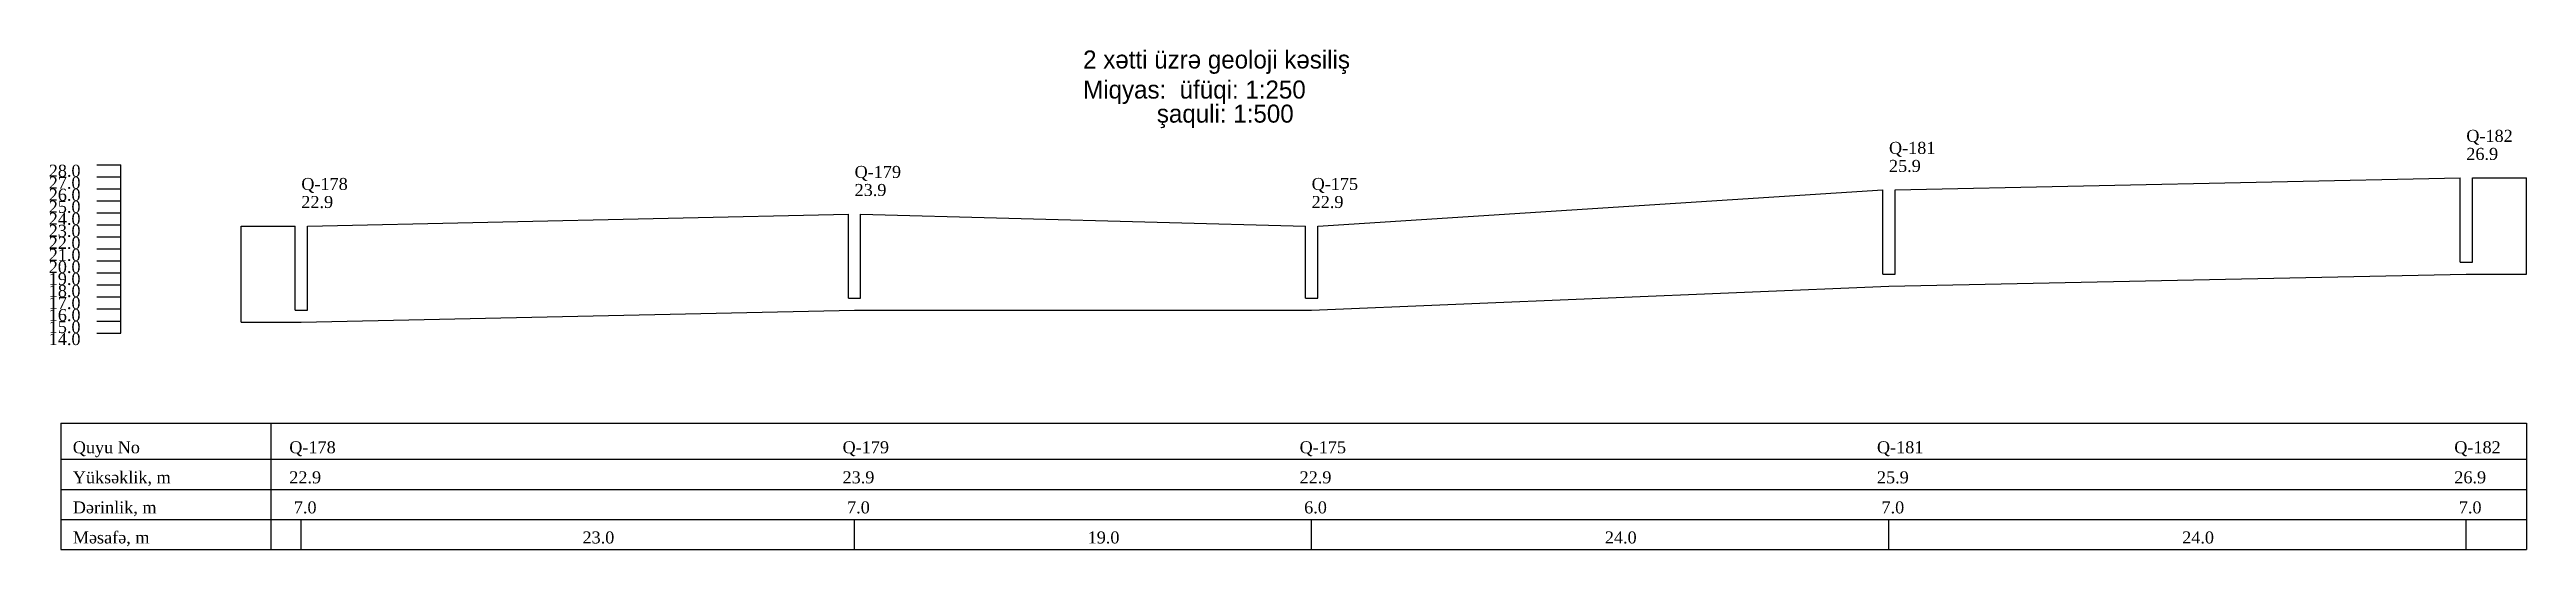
# Model space of a CAD drawing. Header units: metres. Extents: x -12 to 2972, y -38 to 385.
# Drawn here: x 322.1 to 734, y -38 to 45.2 of the extents above; entities that cross this region are included whole.
import ezdxf

# ---------------------------------------------------------------- set-up
doc = ezdxf.new("R2010")
doc.units = ezdxf.units.M
doc.styles.add('TimesNewRoman', font='TimesNewRoman')

msp = doc.modelspace()

# ---------------------------------------------------------------- texts
at = {"char_height": 3, "attachment_point": 1}
for s, insert in [('2 xətti üzrə geoloji kəsiliş', (494, 45)), ('Miqyas:  üfüqi: 1:250', (494, 40)), ('           şaquli: 1:500', (494, 36))]:
    msp.add_mtext(s, dxfattribs=dict(at, insert=insert))
at = {"char_height": 2, "attachment_point": 1, "style": 'TimesNewRoman'}
for s, insert in [('Q-181', (628, 29.8)), ('Q-182', (724, 31.8)), ('28.0', (322, 26)), ('Q-179', (456, 25.8)), ('25.9', (628, 26.8)), ('26.9', (724, 28.8)), ('27.0', (322, 24)), ('26.0', (322, 22)), ('Q-178', (364, 23.8)), ('22.9', (364, 20.8)), ('23.9', (456, 22.8)), ('Q-175', (532, 23.8)), ('22.9', (532, 20.8)), ('25.0', (322, 20)), ('24.0', (322, 18)), ('23.0', (322, 16)), ('22.0', (322, 14)), ('21.0', (322, 12)), ('20.0', (322, 10)), ('19.0', (322, 8)), ('18.0', (322, 6)), ('17.0', (322, 4)), ('16.0', (322, 2)), ('15.0', (322, 0)), ('14.0', (322, -2)), ('Quyu No', (326, -20)), ('Q-178', (362, -20)), ('Q-179', (454, -20)), ('Q-175', (530, -20)), ('Q-181', (626, -20)), ('Q-182', (722, -20)), ('Yüksəklik, m', (326, -25)), ('22.9', (362, -25)), ('23.9', (454, -25)), ('22.9', (530, -25)), ('25.9', (626, -25)), ('26.9', (722, -25)), ('Dərinlik, m', (326, -30)), (' 7.0', (362, -30)), (' 7.0', (454, -30)), (' 6.0', (530, -30)), (' 7.0', (626, -30)), (' 7.0', (722, -30)), ('Məsafə, m', (326, -35)), (' 23.0', (410, -35)), (' 19.0', (494, -35)), (' 24.0', (580, -35)), (' 24.0', (676, -35))]:
    msp.add_mtext(s, dxfattribs=dict(at, insert=insert))

# ---------------------------------------------------------------- linework, layer by layer
at = {"color": 7}
for p, q in [((330, 26), (334, 26)), ((334, -2), (334, 26)), ((330, 24), (334, 24)), ((330, 22), (334, 22)), ((533, 15.8), (627, 21.8)), ((629, 21.8), (723, 23.8)), ((330, 20), (334, 20)), ((330, 18), (334, 18)), ((365, 15.8), (455, 17.8)), ((457, 17.8), (531, 15.8)), ((330, 16), (334, 16)), ((330, 14), (334, 14)), ((330, 12), (334, 12)), ((330, 10), (334, 10)), ((330, 8), (334, 8)), ((330, 6), (334, 6)), ((532, 1.8), (628, 5.8)), ((628, 5.8), (724, 7.8)), ((330, 4), (334, 4)), ((330, 2), (334, 2)), ((330, 0), (334, 0)), ((364, -0.2), (456, 1.8)), ((456, 1.8), (532, 1.8)), ((330, -2), (334, -2))]:
    msp.add_line(p, q, dxfattribs=at)
at = {"color": 1}
for p, q in [((627, 7.8), (627, 21.8)), ((629, 7.8), (629, 21.8)), ((723, 9.8), (723, 23.8)), ((725, 9.8), (725, 23.8)), ((455, 3.8), (455, 17.8)), ((457, 3.8), (457, 17.8)), ((363, 1.8), (363, 15.8)), ((365, 1.8), (365, 15.8)), ((531, 3.8), (531, 15.8)), ((533, 3.8), (533, 15.8)), ((723, 9.8), (725, 9.8)), ((627, 7.8), (629, 7.8)), ((363, 1.8), (365, 1.8)), ((455, 3.8), (457, 3.8)), ((531, 3.8), (533, 3.8))]:
    msp.add_line(p, q, dxfattribs=at)
at = {"layer": 'line_layer', "color": 7}
for p, q in [((725, 23.8), (734, 23.8)), ((734, 7.8), (734, 23.8)), ((354, 15.8), (363, 15.8)), ((354, -0.2), (354, 15.8)), ((724, 7.8), (734, 7.8)), ((354, -0.2), (364, -0.2)), ((324, -17), (734, -17)), ((324, -17), (324, -38)), ((359, -38), (359, -17)), ((734, -17), (734, -38)), ((324, -23), (734, -23)), ((324, -28), (734, -28)), ((324, -33), (734, -33)), ((364, -38), (364, -33)), ((456, -38), (456, -33)), ((532, -38), (532, -33)), ((628, -38), (628, -33)), ((724, -38), (724, -33)), ((324, -38), (734, -38))]:
    msp.add_line(p, q, dxfattribs=at)

msp.set_redraw_order([(e.dxf.handle, doc.entitydb.next_handle()) for e in msp.query("TEXT MTEXT ATTDEF DIMENSION ARC_DIMENSION")])  # texts and dimensions are drawn at this point

doc.saveas('drawing.dxf')
